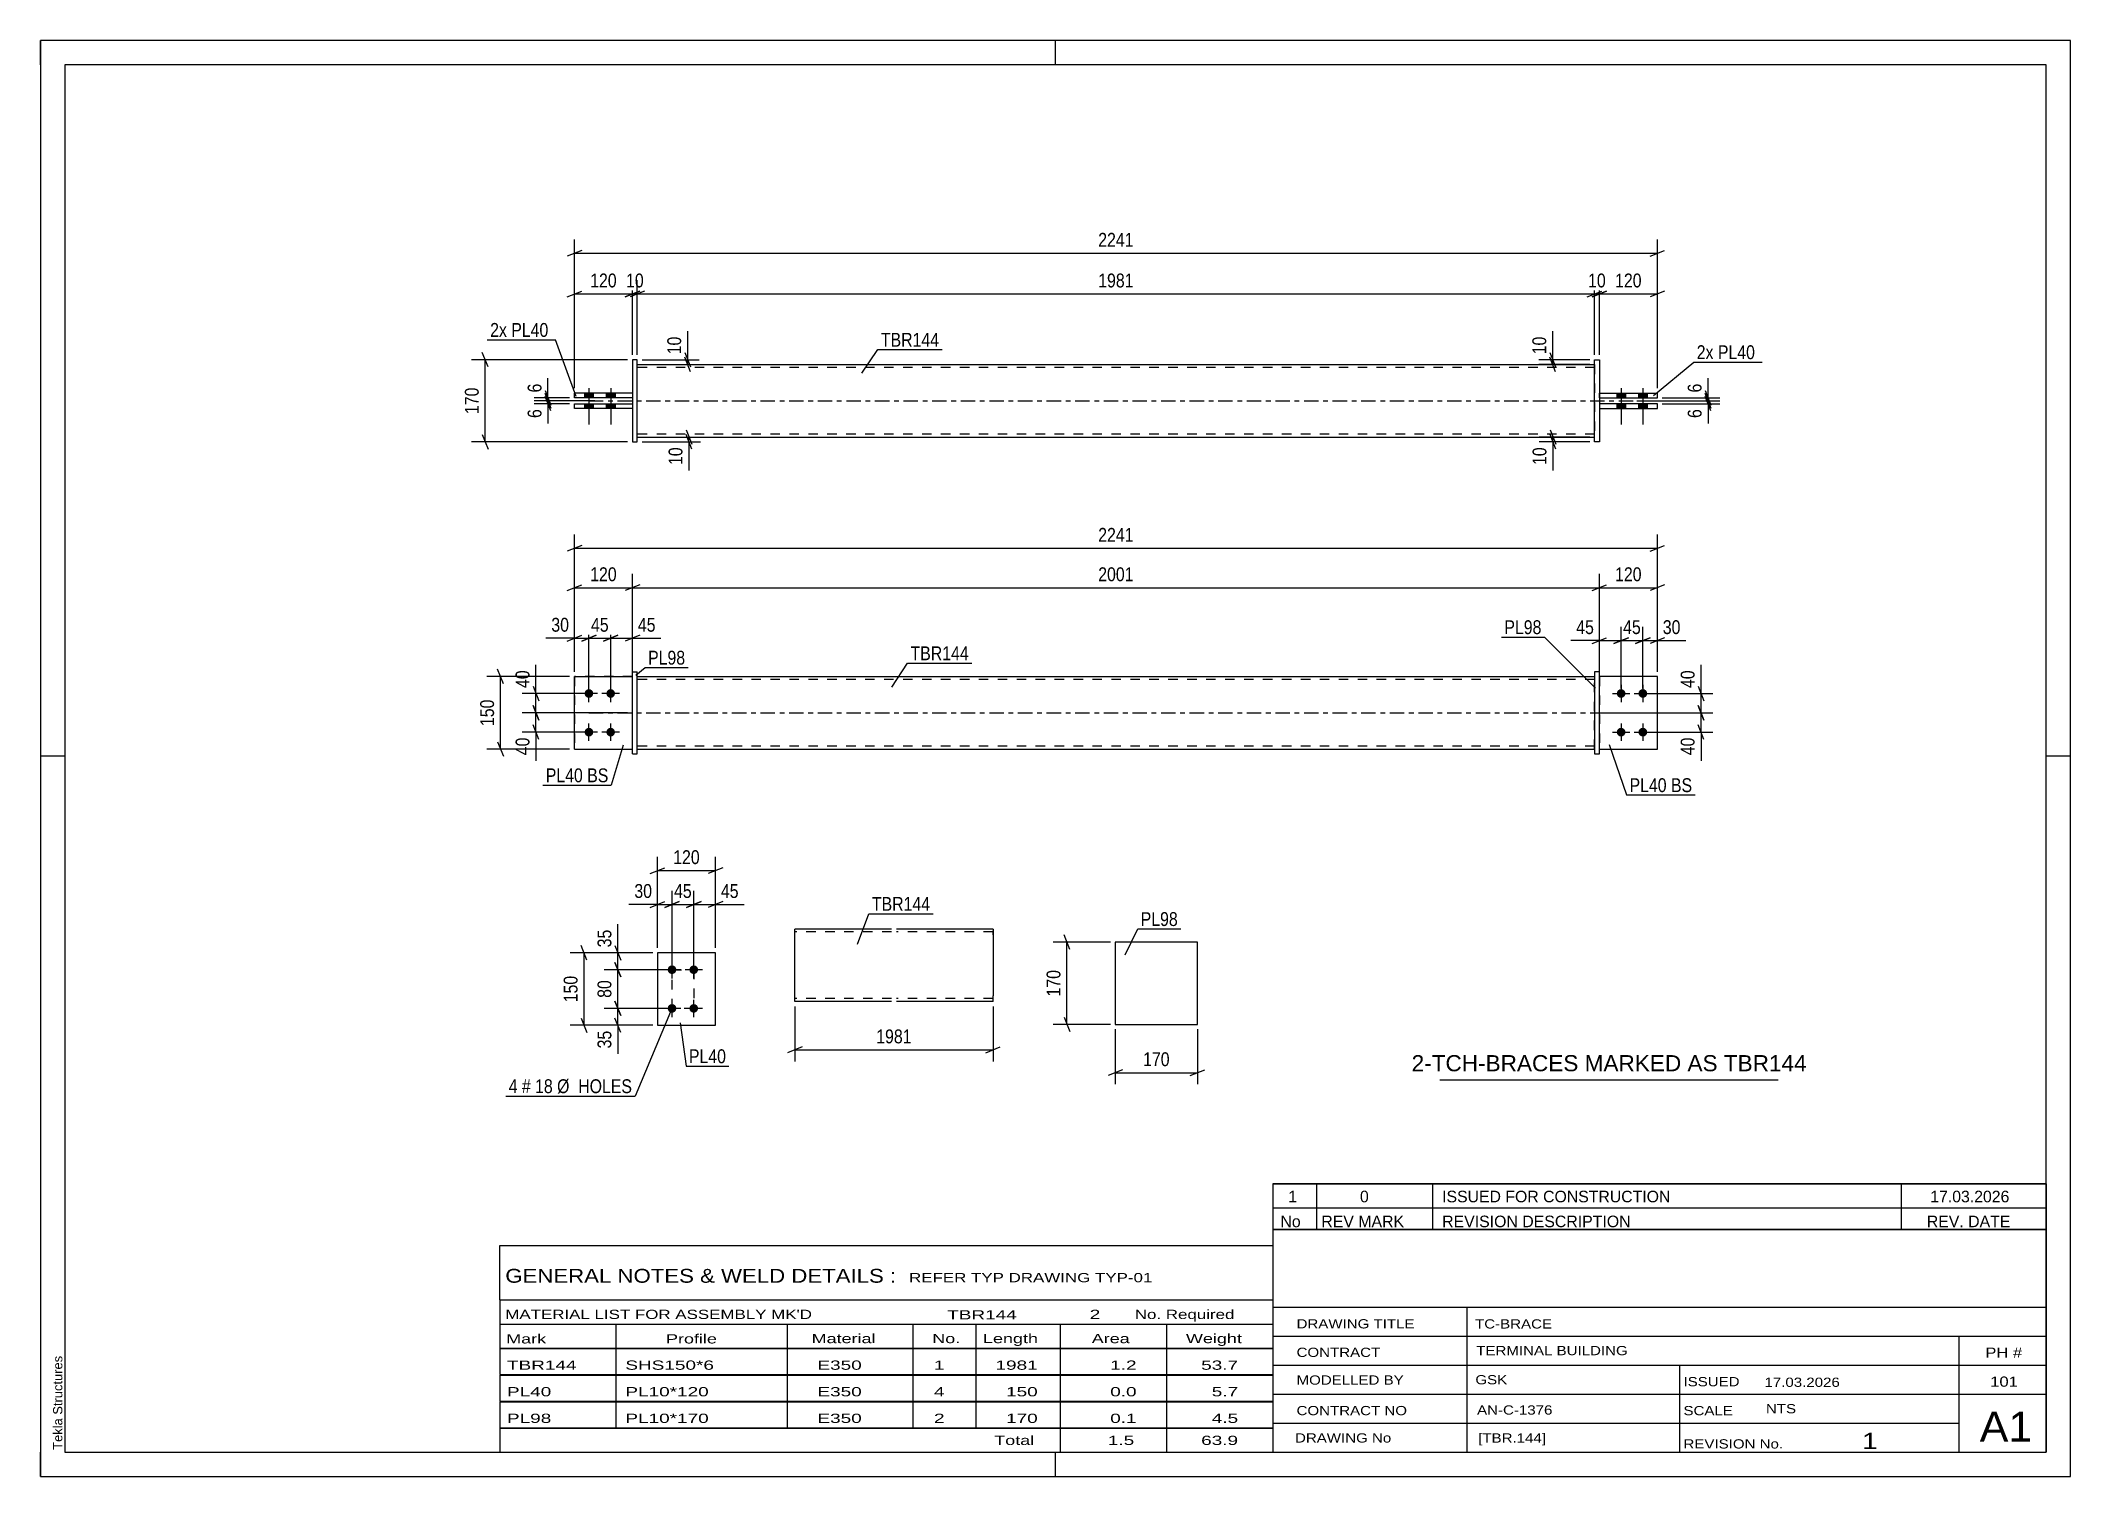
# Model space of a CAD drawing. Header units: millimetres. Extents: x 0 to 420, y 0 to 297.
import ezdxf

# ---------------------------------------------------------------- set-up
doc = ezdxf.new("R2010")
doc.units = ezdxf.units.MM
doc.linetypes.add('DXK_LINE_DOT2', pattern=[3.9198, 1.9599, -1.9599])
doc.linetypes.add('DXK_LINE_DOT3', pattern=[5.9187, 2.979, -0.9799, 0.9799, -0.9799])
doc.styles.add('Arial', font='arial.ttf', dxfattribs={"height": 0.2})
doc.styles.add('Arial Narrow', font='ARIALN.TTF', dxfattribs={"height": 0.2})

# ---------------------------------------------------------------- blocks, each defined once
blk = doc.blocks.new('Unknown-580572883-1163')
at = {"color": 5, "linetype": 'Continuous'}
for p, q in [((420, 297), (0, 297)), ((0, 297), (0, 0)), ((0, 292), (0, 297)), ((210, 292), (210, 297)), ((420, 0), (420, 297)), ((415, 292), (5, 292)), ((5, 292), (5, 5)), ((415, 5), (415, 292)), ((5, 149), (0, 149)), ((420, 149), (415, 149)), ((0, 0), (0, 5)), ((5, 5), (415, 5)), ((210, 0), (210, 5)), ((0, 0), (420, 0))]:
    blk.add_line(p, q, dxfattribs=at)
at = {"color": 174, "linetype": 'Continuous', "style": 'Arial'}
blk.add_text('Tekla Structures', height=1.9102, rotation=90, dxfattribs=at).set_placement((4.5, 5.5))
blk = doc.blocks.new('Part-580572883-1794 - 1738')
at = {"color": 2, "linetype": 'Continuous'}
for p, q in [((110.46, 150.45), (110.46, 165.45)), ((110.46, 165.45), (122.46, 165.45)), ((110.46, 150.45), (122.46, 150.45))]:
    blk.add_line(p, q, dxfattribs=at)
at = {"color": 7, "linetype": 'DXK_LINE_DOT2'}
blk.add_line((122.46, 150.45), (122.46, 165.45), dxfattribs=at)
blk = doc.blocks.new('Part-580572883-1769 - 1738')
at = {"color": 2, "linetype": 'Continuous'}
for p, q in [((334.53, 165.45), (322.53, 165.45)), ((334.53, 150.45), (334.53, 165.45)), ((322.53, 150.45), (334.53, 150.45))]:
    blk.add_line(p, q, dxfattribs=at)
at = {"color": 7, "linetype": 'DXK_LINE_DOT2'}
blk.add_line((322.53, 165.45), (322.53, 150.45), dxfattribs=at)
blk = doc.blocks.new('Part-580572883-1764 - 1738')
at = {"color": 7, "linetype": 'DXK_LINE_DOT2'}
for p, q in [((334.53, 165.45), (322.53, 165.45)), ((322.53, 165.45), (322.53, 150.45)), ((334.53, 150.45), (334.53, 165.45)), ((322.53, 150.45), (334.53, 150.45))]:
    blk.add_line(p, q, dxfattribs=at)
blk = doc.blocks.new('Part-580572883-1784 - 1738')
at = {"color": 2, "linetype": 'Continuous'}
for p, q in [((321.53, 166.45), (321.53, 149.45)), ((322.53, 166.45), (321.53, 166.45)), ((322.53, 149.45), (322.53, 166.45)), ((321.53, 149.45), (322.53, 149.45))]:
    blk.add_line(p, q, dxfattribs=at)
blk = doc.blocks.new('Part-580572883-1799 - 1738')
at = {"color": 2, "linetype": 'Continuous'}
for p, q in [((122.46, 149.45), (122.46, 166.45)), ((122.46, 166.45), (123.46, 166.45)), ((123.46, 149.45), (123.46, 166.45)), ((122.46, 149.45), (123.46, 149.45))]:
    blk.add_line(p, q, dxfattribs=at)
blk = doc.blocks.new('Part-580572883-1789 - 1738')
at = {"color": 7, "linetype": 'DXK_LINE_DOT2'}
for p, q in [((122.46, 165.45), (110.46, 165.45)), ((110.46, 165.45), (110.46, 150.45)), ((122.46, 150.45), (122.46, 165.45)), ((110.46, 150.45), (122.46, 150.45))]:
    blk.add_line(p, q, dxfattribs=at)
blk = doc.blocks.new('Part-580572883-1804 - 1738')
at = {"color": 2, "linetype": 'Continuous'}
for p, q in [((123.46, 165.45), (321.53, 165.45)), ((123.46, 150.45), (321.53, 150.45))]:
    blk.add_line(p, q, dxfattribs=at)
at = {"color": 7, "linetype": 'DXK_LINE_DOT2'}
for p, q in [((123.46, 150.45), (123.46, 165.45)), ((321.53, 164.85), (123.46, 164.85)), ((321.53, 150.45), (321.53, 165.45)), ((321.53, 151.05), (123.46, 151.05))]:
    blk.add_line(p, q, dxfattribs=at)
at = {"color": 7, "linetype": 'DXK_LINE_DOT3'}
blk.add_line((113.46, 157.95), (331.53, 157.95), dxfattribs=at)
blk = doc.blocks.new('Bolt-580572883-1805 - 1738')
at = {"linetype": 'Continuous'}
for points in [[(327.03, 162.85, -1), (327.03, 161.05, -1)], [(331.53, 162.85, -1), (331.53, 161.05, -1)], [(327.03, 154.85, -1), (327.03, 153.05, -1)], [(331.53, 154.85, -1), (331.53, 153.05, -1)]]:
    blk.add_hatch(color=1, dxfattribs=at).paths.add_polyline_path(points)
at = {"color": 1, "linetype": 'Continuous'}
for p, q in [((325.23, 161.95), (328.83, 161.95)), ((327.03, 163.75), (327.03, 160.15)), ((329.73, 161.95), (333.33, 161.95)), ((331.53, 163.75), (331.53, 160.15)), ((327.03, 155.75), (327.03, 152.15)), ((331.53, 155.75), (331.53, 152.15)), ((325.23, 153.95), (328.83, 153.95)), ((329.73, 153.95), (333.33, 153.95))]:
    blk.add_line(p, q, dxfattribs=at)
blk = doc.blocks.new('Bolt-580572883-1806 - 1738')
at = {"linetype": 'Continuous'}
for points in [[(113.46, 161.05, -1), (113.46, 162.85, -1)], [(117.96, 161.05, -1), (117.96, 162.85, -1)], [(113.46, 153.05, -1), (113.46, 154.85, -1)], [(117.96, 153.05, -1), (117.96, 154.85, -1)]]:
    blk.add_hatch(color=1, dxfattribs=at).paths.add_polyline_path(points)
at = {"color": 1, "linetype": 'Continuous'}
for p, q in [((115.26, 161.95), (111.66, 161.95)), ((113.46, 160.15), (113.46, 163.75)), ((119.76, 161.95), (116.16, 161.95)), ((117.96, 160.15), (117.96, 163.75)), ((113.46, 152.15), (113.46, 155.75)), ((117.96, 152.15), (117.96, 155.75)), ((115.26, 153.95), (111.66, 153.95)), ((119.76, 153.95), (116.16, 153.95))]:
    blk.add_line(p, q, dxfattribs=at)
blk = doc.blocks.new('Part-580572883-1418 - 1390')
at = {"color": 2, "linetype": 'Continuous'}
for p, q in [((322.53, 224.09), (334.53, 224.09)), ((322.53, 223.09), (334.53, 223.09)), ((334.53, 223.09), (334.53, 224.09))]:
    blk.add_line(p, q, dxfattribs=at)
at = {"color": 7, "linetype": 'DXK_LINE_DOT2'}
blk.add_line((322.53, 223.09), (322.53, 224.09), dxfattribs=at)
blk = doc.blocks.new('Part-580572883-1445 - 1390')
at = {"color": 2, "linetype": 'Continuous'}
for p, q in [((123.46, 229.99), (321.53, 229.99)), ((123.46, 214.99), (321.53, 214.99))]:
    blk.add_line(p, q, dxfattribs=at)
at = {"color": 7, "linetype": 'DXK_LINE_DOT2'}
for p, q in [((123.46, 214.99), (123.46, 229.99)), ((321.53, 229.39), (123.46, 229.39)), ((321.53, 229.99), (321.53, 214.99)), ((321.53, 215.59), (123.46, 215.59))]:
    blk.add_line(p, q, dxfattribs=at)
at = {"color": 7, "linetype": 'DXK_LINE_DOT3'}
blk.add_line((113.46, 222.49), (331.53, 222.49), dxfattribs=at)
blk = doc.blocks.new('Bolt-580572883-1429 - 1390')
at = {"linetype": 'Continuous'}
for points in [[(112.56, 223.09), (114.36, 223.09), (114.36, 224.09), (112.56, 224.09)], [(112.56, 223.09), (114.36, 223.09), (114.36, 224.09), (112.56, 224.09)], [(117.06, 223.09), (118.86, 223.09), (118.86, 224.09), (117.06, 224.09)], [(117.06, 223.09), (118.86, 223.09), (118.86, 224.09), (117.06, 224.09)], [(112.56, 220.89), (114.36, 220.89), (114.36, 221.89), (112.56, 221.89)], [(112.56, 220.89), (114.36, 220.89), (114.36, 221.89), (112.56, 221.89)], [(117.06, 220.89), (118.86, 220.89), (118.86, 221.89), (117.06, 221.89)], [(117.06, 220.89), (118.86, 220.89), (118.86, 221.89), (117.06, 221.89)]]:
    blk.add_hatch(color=1, dxfattribs=at).paths.add_polyline_path(points)
at = {"color": 1, "linetype": 'Continuous'}
for p, q in [((112.56, 224.09), (112.56, 223.09)), ((112.56, 224.09), (112.56, 223.09)), ((113.46, 225.09), (113.46, 217.59)), ((113.46, 225.09), (113.46, 217.59)), ((114.36, 224.09), (114.36, 223.09)), ((114.36, 224.09), (114.36, 223.09)), ((117.06, 224.09), (117.06, 223.09)), ((117.06, 224.09), (117.06, 223.09)), ((117.96, 225.09), (117.96, 217.59)), ((117.96, 225.09), (117.96, 217.59)), ((118.86, 224.09), (118.86, 223.09)), ((118.86, 224.09), (118.86, 223.09)), ((112.56, 221.89), (112.56, 220.89)), ((112.56, 221.89), (112.56, 220.89)), ((114.36, 221.89), (114.36, 220.89)), ((114.36, 221.89), (114.36, 220.89)), ((117.06, 221.89), (117.06, 220.89)), ((117.06, 221.89), (117.06, 220.89)), ((118.86, 221.89), (118.86, 220.89)), ((118.86, 221.89), (118.86, 220.89))]:
    blk.add_line(p, q, dxfattribs=at)
blk = doc.blocks.new('Part-580572883-1446 - 1390')
at = {"color": 2, "linetype": 'Continuous'}
for p, q in [((123.46, 230.99), (122.46, 230.99)), ((122.46, 230.99), (122.46, 213.99)), ((123.46, 213.99), (123.46, 230.99)), ((122.46, 213.99), (123.46, 213.99))]:
    blk.add_line(p, q, dxfattribs=at)
blk = doc.blocks.new('Bolt-580572883-1430 - 1390')
at = {"linetype": 'Continuous'}
for points in [[(327.93, 224.09), (326.13, 224.09), (326.13, 223.09), (327.93, 223.09)], [(327.93, 224.09), (326.13, 224.09), (326.13, 223.09), (327.93, 223.09)], [(332.43, 224.09), (330.63, 224.09), (330.63, 223.09), (332.43, 223.09)], [(332.43, 224.09), (330.63, 224.09), (330.63, 223.09), (332.43, 223.09)], [(327.93, 221.89), (326.13, 221.89), (326.13, 220.89), (327.93, 220.89)], [(327.93, 221.89), (326.13, 221.89), (326.13, 220.89), (327.93, 220.89)], [(332.43, 221.89), (330.63, 221.89), (330.63, 220.89), (332.43, 220.89)], [(332.43, 221.89), (330.63, 221.89), (330.63, 220.89), (332.43, 220.89)]]:
    blk.add_hatch(color=1, dxfattribs=at).paths.add_polyline_path(points)
at = {"color": 1, "linetype": 'Continuous'}
for p, q in [((326.13, 224.09), (326.13, 223.09)), ((326.13, 224.09), (326.13, 223.09)), ((327.03, 225.09), (327.03, 217.59)), ((327.03, 225.09), (327.03, 217.59)), ((327.93, 224.09), (327.93, 223.09)), ((327.93, 224.09), (327.93, 223.09)), ((330.63, 224.09), (330.63, 223.09)), ((330.63, 224.09), (330.63, 223.09)), ((331.53, 225.09), (331.53, 217.59)), ((331.53, 225.09), (331.53, 217.59)), ((332.43, 224.09), (332.43, 223.09)), ((332.43, 224.09), (332.43, 223.09)), ((326.13, 221.89), (326.13, 220.89)), ((326.13, 221.89), (326.13, 220.89)), ((327.93, 221.89), (327.93, 220.89)), ((327.93, 221.89), (327.93, 220.89)), ((330.63, 221.89), (330.63, 220.89)), ((330.63, 221.89), (330.63, 220.89)), ((332.43, 221.89), (332.43, 220.89)), ((332.43, 221.89), (332.43, 220.89))]:
    blk.add_line(p, q, dxfattribs=at)
blk = doc.blocks.new('Part-580572883-1451 - 1390')
at = {"color": 2, "linetype": 'Continuous'}
for p, q in [((110.46, 221.89), (122.46, 221.89)), ((110.46, 220.89), (110.46, 221.89)), ((122.46, 220.89), (110.46, 220.89))]:
    blk.add_line(p, q, dxfattribs=at)
at = {"color": 7, "linetype": 'DXK_LINE_DOT2'}
blk.add_line((122.46, 221.89), (122.46, 220.89), dxfattribs=at)
blk = doc.blocks.new('Part-580572883-1456 - 1390')
at = {"color": 2, "linetype": 'Continuous'}
for p, q in [((122.46, 224.09), (110.46, 224.09)), ((110.46, 223.09), (110.46, 224.09)), ((122.46, 223.09), (110.46, 223.09))]:
    blk.add_line(p, q, dxfattribs=at)
at = {"color": 7, "linetype": 'DXK_LINE_DOT2'}
blk.add_line((122.46, 224.09), (122.46, 223.09), dxfattribs=at)
blk = doc.blocks.new('Part-580572883-1457 - 1390')
at = {"color": 2, "linetype": 'Continuous'}
for p, q in [((321.53, 213.99), (321.53, 230.99)), ((321.53, 230.99), (322.53, 230.99)), ((322.53, 230.99), (322.53, 213.99)), ((322.53, 213.99), (321.53, 213.99))]:
    blk.add_line(p, q, dxfattribs=at)
blk = doc.blocks.new('Part-580572883-1462 - 1390')
at = {"color": 2, "linetype": 'Continuous'}
for p, q in [((334.53, 221.89), (322.53, 221.89)), ((322.53, 220.89), (334.53, 220.89)), ((334.53, 220.89), (334.53, 221.89))]:
    blk.add_line(p, q, dxfattribs=at)
at = {"color": 7, "linetype": 'DXK_LINE_DOT2'}
blk.add_line((322.53, 221.89), (322.53, 220.89), dxfattribs=at)
blk = doc.blocks.new('Bolt-580572883-2158 - 2123')
at = {"linetype": 'Continuous'}
for points in [[(130.65, 103.91, -1), (130.65, 105.71, -1)], [(135.15, 103.91, -1), (135.15, 105.71, -1)], [(130.65, 95.91, -1), (130.65, 97.71, -1)], [(135.15, 95.91, -1), (135.15, 97.71, -1)]]:
    blk.add_hatch(color=1, dxfattribs=at).paths.add_polyline_path(points)
at = {"color": 1, "linetype": 'Continuous'}
for p, q in [((130.65, 103.01), (130.65, 106.61)), ((135.15, 103.01), (135.15, 106.61)), ((132.45, 104.81), (128.85, 104.81)), ((136.95, 104.81), (133.35, 104.81)), ((132.45, 96.81), (128.85, 96.81)), ((130.65, 95.01), (130.65, 98.61)), ((136.95, 96.81), (133.35, 96.81)), ((135.15, 95.01), (135.15, 98.61))]:
    blk.add_line(p, q, dxfattribs=at)
blk = doc.blocks.new('Part-580572883-2163 - 2123')
at = {"color": 2, "linetype": 'Continuous'}
for p, q in [((139.65, 108.31), (127.65, 108.31)), ((127.65, 108.31), (127.65, 93.31)), ((139.65, 93.31), (139.65, 108.31)), ((127.65, 93.31), (139.65, 93.31))]:
    blk.add_line(p, q, dxfattribs=at)
blk = doc.blocks.new('Part-580572883-2294 - 2288')
at = {"color": 2, "linetype": 'Continuous'}
for p, q in [((239.37, 110.51), (222.37, 110.51)), ((222.37, 110.51), (222.37, 93.51)), ((239.37, 93.51), (239.37, 110.51)), ((222.37, 93.51), (239.37, 93.51))]:
    blk.add_line(p, q, dxfattribs=at)
blk = doc.blocks.new('Part-580572883-2321 - 2313')
at = {"color": 2, "linetype": 'Continuous'}
for p, q in [((176.07, 113.23), (156.07, 113.23)), ((156.07, 98.32), (156.07, 113.23)), ((197.07, 113.23), (177.07, 113.23)), ((197.07, 113.23), (197.07, 113.14)), ((197.07, 113.14), (197.07, 112.03)), ((197.07, 112.03), (197.07, 99.43)), ((156.07, 98.23), (156.07, 98.32)), ((176.07, 98.23), (156.07, 98.23)), ((197.07, 98.23), (177.07, 98.23)), ((197.07, 98.23), (197.07, 99.43))]:
    blk.add_line(p, q, dxfattribs=at)
at = {"color": 7, "linetype": 'DXK_LINE_DOT2'}
for p, q in [((176.07, 112.63), (156.07, 112.63)), ((197.07, 112.63), (177.07, 112.63)), ((197.07, 112.03), (197.07, 112.88)), ((156.07, 98.83), (156.07, 98.88)), ((176.07, 98.83), (156.07, 98.83)), ((197.07, 98.83), (177.07, 98.83)), ((197.07, 98.88), (197.07, 99.2)), ((197.07, 98.83), (197.07, 98.88))]:
    blk.add_line(p, q, dxfattribs=at)
blk = doc.blocks.new('Rectangle-580572883-2273 - 2123')
at = {"color": 1, "linetype": 'DXK_LINE_DOT2'}
blk.add_lwpolyline([(130.65, 104.81), (135.15, 104.81), (135.15, 96.81), (130.65, 96.81), (130.65, 104.81)], close=True, dxfattribs=at)
blk = doc.blocks.new('StraightDimension-580572883-1826 - 1738')
at = {"color": 7, "linetype": 'Continuous'}
for p, q in [((325.53, 172.29), (328.53, 173.49)), ((327.03, 162.95), (327.03, 175.74)), ((327.03, 172.89), (331.53, 172.89)), ((333.03, 173.49), (330.03, 172.29)), ((331.53, 162.95), (331.53, 175.74))]:
    blk.add_line(p, q, dxfattribs=at)
at = {"color": 0}
blk.add_wipeout([(331.71, 173.64), (331.71, 177.84), (326.85, 177.84), (326.85, 173.64)], dxfattribs=at)
at = {"color": 3, "style": 'Arial Narrow'}
blk.add_text('45', height=2.863, dxfattribs=at).set_placement((327.45, 174.24))
blk = doc.blocks.new('StraightDimension-580572883-1914 - 1738')
at = {"color": 7, "linetype": 'Continuous'}
for p, q in [((122.46, 158.95), (122.46, 186.68)), ((322.53, 166.45), (322.53, 186.68)), ((123.96, 184.43), (120.96, 183.23)), ((122.46, 183.83), (322.53, 183.83)), ((321.03, 183.23), (324.03, 184.43))]:
    blk.add_line(p, q, dxfattribs=at)
at = {"color": 0}
blk.add_wipeout([(226.75, 184.58), (226.75, 188.78), (218.24, 188.78), (218.24, 184.58)], dxfattribs=at)
at = {"color": 3, "style": 'Arial Narrow'}
blk.add_text('2001', height=2.863, dxfattribs=at).set_placement((218.84, 185.18))
blk = doc.blocks.new('StraightDimension-580572883-1991 - 1738')
at = {"color": 7, "linetype": 'Continuous'}
for p, q in [((121.46, 157.95), (99.65, 157.95)), ((101.9, 159.45), (103.1, 156.45)), ((103.1, 152.45), (101.9, 155.45)), ((102.5, 153.95), (102.5, 157.95)), ((112.46, 153.95), (99.65, 153.95))]:
    blk.add_line(p, q, dxfattribs=at)
at = {"color": 0}
blk.add_wipeout([(101.75, 153.43), (97.55, 153.43), (97.55, 148.57), (101.75, 148.57)], dxfattribs=at)
at = {"color": 7, "linetype": 'Continuous'}
blk.add_line((102.5, 153.95), (102.5, 148.05), dxfattribs=at)
blk.add_line((102.5, 153.95), (102.5, 148.05), dxfattribs=at)
at = {"color": 3, "style": 'Arial Narrow'}
blk.add_text('40', height=2.863, rotation=90.0002, dxfattribs=at).set_placement((101.15, 149.17))
blk = doc.blocks.new('StraightDimension-580572883-1974 - 1738')
at = {"color": 7, "linetype": 'Continuous'}
for p, q in [((116.46, 172.78), (119.46, 173.98)), ((117.96, 162.95), (117.96, 176.23)), ((117.96, 173.38), (122.46, 173.38)), ((123.96, 173.98), (120.96, 172.78)), ((122.46, 166.45), (122.46, 176.23))]:
    blk.add_line(p, q, dxfattribs=at)
at = {"color": 0}
blk.add_wipeout([(127.85, 174.13), (127.85, 178.33), (122.99, 178.33), (122.99, 174.13)], dxfattribs=at)
at = {"color": 7, "linetype": 'Continuous'}
blk.add_line((122.46, 173.38), (128.37, 173.38), dxfattribs=at)
blk.add_line((122.46, 173.38), (128.37, 173.38), dxfattribs=at)
at = {"color": 3, "style": 'Arial Narrow'}
blk.add_text('45', height=2.863, dxfattribs=at).set_placement((123.59, 174.73))
blk = doc.blocks.new('StraightDimension-580572883-2000 - 1738')
at = {"color": 7, "linetype": 'Continuous'}
for p, q in [((112.46, 161.95), (99.65, 161.95)), ((101.9, 163.45), (103.1, 160.45)), ((102.5, 157.95), (102.5, 161.95)), ((121.46, 157.95), (99.65, 157.95)), ((103.1, 156.45), (101.9, 159.45))]:
    blk.add_line(p, q, dxfattribs=at)
at = {"color": 0}
blk.add_wipeout([(101.75, 167.34), (97.55, 167.34), (97.55, 162.48), (101.75, 162.48)], dxfattribs=at)
at = {"color": 7, "linetype": 'Continuous'}
blk.add_line((102.5, 161.95), (102.5, 167.86), dxfattribs=at)
blk.add_line((102.5, 161.95), (102.5, 167.86), dxfattribs=at)
at = {"color": 3, "style": 'Arial Narrow'}
blk.add_text('40', height=2.863, rotation=90.0002, dxfattribs=at).set_placement((101.15, 163.08))
blk = doc.blocks.new('StraightDimension-580572883-1810 - 1738')
at = {"color": 7, "linetype": 'Continuous'}
for p, q in [((330.03, 172.29), (333.03, 173.49)), ((331.53, 162.95), (331.53, 175.74)), ((331.53, 172.89), (334.53, 172.89)), ((336.03, 173.49), (333.03, 172.29)), ((334.53, 166.45), (334.53, 175.74))]:
    blk.add_line(p, q, dxfattribs=at)
at = {"color": 0}
blk.add_wipeout([(339.91, 173.64), (339.91, 177.84), (335.06, 177.84), (335.06, 173.64)], dxfattribs=at)
at = {"color": 7, "linetype": 'Continuous'}
blk.add_line((334.53, 172.89), (340.44, 172.89), dxfattribs=at)
blk.add_line((334.53, 172.89), (340.44, 172.89), dxfattribs=at)
at = {"color": 3, "style": 'Arial Narrow'}
blk.add_text('30', height=2.863, dxfattribs=at).set_placement((335.66, 174.24))
blk = doc.blocks.new('StraightDimension-580572883-1839 - 1738')
at = {"color": 7, "linetype": 'Continuous'}
for p, q in [((321.03, 172.29), (324.03, 173.49)), ((322.53, 166.45), (322.53, 175.74)), ((322.53, 172.89), (327.03, 172.89)), ((328.53, 173.49), (325.53, 172.29)), ((327.03, 162.95), (327.03, 175.74))]:
    blk.add_line(p, q, dxfattribs=at)
at = {"color": 0}
blk.add_wipeout([(322.01, 173.64), (322.01, 177.84), (317.15, 177.84), (317.15, 173.64)], dxfattribs=at)
at = {"color": 7, "linetype": 'Continuous'}
blk.add_line((322.53, 172.89), (316.62, 172.89), dxfattribs=at)
blk.add_line((322.53, 172.89), (316.62, 172.89), dxfattribs=at)
at = {"color": 3, "style": 'Arial Narrow'}
blk.add_text('45', height=2.863, dxfattribs=at).set_placement((317.75, 174.24))
blk = doc.blocks.new('StraightDimension-580572883-1856 - 1738')
at = {"color": 7, "linetype": 'Continuous'}
for p, q in [((110.46, 166.45), (110.46, 194.83)), ((334.53, 166.45), (334.53, 194.83)), ((111.96, 192.58), (108.96, 191.38)), ((110.46, 191.98), (334.53, 191.98)), ((333.03, 191.38), (336.03, 192.58))]:
    blk.add_line(p, q, dxfattribs=at)
at = {"color": 0}
blk.add_wipeout([(226.75, 192.73), (226.75, 196.93), (218.24, 196.93), (218.24, 192.73)], dxfattribs=at)
at = {"color": 3, "style": 'Arial Narrow'}
blk.add_text('2241', height=2.863, dxfattribs=at).set_placement((218.84, 193.33))
blk = doc.blocks.new('StraightDimension-580572883-1876 - 1738')
at = {"color": 7, "linetype": 'Continuous'}
for p, q in [((332.53, 161.95), (345.98, 161.95)), ((342.98, 163.45), (344.18, 160.45)), ((343.58, 157.95), (343.58, 161.95)), ((323.53, 157.95), (345.98, 157.95)), ((344.18, 156.45), (342.98, 159.45))]:
    blk.add_line(p, q, dxfattribs=at)
at = {"color": 0}
blk.add_wipeout([(342.83, 167.34), (338.63, 167.34), (338.63, 162.48), (342.83, 162.48)], dxfattribs=at)
at = {"color": 7, "linetype": 'Continuous'}
blk.add_line((343.58, 161.95), (343.58, 167.86), dxfattribs=at)
blk.add_line((343.58, 161.95), (343.58, 167.86), dxfattribs=at)
at = {"color": 3, "style": 'Arial Narrow'}
blk.add_text('40', height=2.863, rotation=90.0002, dxfattribs=at).set_placement((342.23, 163.08))
blk = doc.blocks.new('StraightDimension-580572883-1885 - 1738')
at = {"color": 7, "linetype": 'Continuous'}
for p, q in [((323.53, 157.95), (345.98, 157.95)), ((342.98, 159.45), (344.18, 156.45)), ((344.18, 152.45), (342.98, 155.45)), ((343.58, 153.95), (343.58, 157.95)), ((332.53, 153.95), (345.98, 153.95))]:
    blk.add_line(p, q, dxfattribs=at)
at = {"color": 0}
blk.add_wipeout([(342.83, 153.43), (338.63, 153.43), (338.63, 148.57), (342.83, 148.57)], dxfattribs=at)
at = {"color": 7, "linetype": 'Continuous'}
blk.add_line((343.58, 153.95), (343.58, 148.05), dxfattribs=at)
blk.add_line((343.58, 153.95), (343.58, 148.05), dxfattribs=at)
at = {"color": 3, "style": 'Arial Narrow'}
blk.add_text('40', height=2.863, rotation=90.0002, dxfattribs=at).set_placement((342.23, 149.17))
blk = doc.blocks.new('StraightDimension-580572883-1895 - 1738')
at = {"color": 7, "linetype": 'Continuous'}
for p, q in [((322.53, 166.45), (322.53, 186.68)), ((334.53, 166.45), (334.53, 186.68)), ((321.03, 183.23), (324.03, 184.43)), ((322.53, 183.83), (334.53, 183.83)), ((336.03, 184.43), (333.03, 183.23))]:
    blk.add_line(p, q, dxfattribs=at)
at = {"color": 0}
blk.add_wipeout([(331.87, 184.58), (331.87, 188.78), (325.19, 188.78), (325.19, 184.58)], dxfattribs=at)
at = {"color": 3, "style": 'Arial Narrow'}
blk.add_text('120', height=2.863, dxfattribs=at).set_placement((325.79, 185.18))
blk = doc.blocks.new('StraightDimension-580572883-1929 - 1738')
at = {"color": 7, "linetype": 'Continuous'}
for p, q in [((110.46, 166.45), (110.46, 186.68)), ((122.46, 158.95), (122.46, 186.68)), ((108.96, 183.23), (111.96, 184.43)), ((110.46, 183.83), (122.46, 183.83)), ((123.96, 184.43), (120.96, 183.23))]:
    blk.add_line(p, q, dxfattribs=at)
at = {"color": 0}
blk.add_wipeout([(119.81, 184.58), (119.81, 188.78), (113.12, 188.78), (113.12, 184.58)], dxfattribs=at)
at = {"color": 3, "style": 'Arial Narrow'}
blk.add_text('120', height=2.863, dxfattribs=at).set_placement((113.72, 185.18))
blk = doc.blocks.new('StraightDimension-580572883-1945 - 1738')
at = {"color": 7, "linetype": 'Continuous'}
for p, q in [((108.96, 172.78), (111.96, 173.98)), ((110.46, 166.45), (110.46, 176.23)), ((110.46, 173.38), (113.46, 173.38)), ((114.96, 173.98), (111.96, 172.78)), ((113.46, 162.95), (113.46, 176.23))]:
    blk.add_line(p, q, dxfattribs=at)
at = {"color": 0}
blk.add_wipeout([(109.94, 174.13), (109.94, 178.33), (105.08, 178.33), (105.08, 174.13)], dxfattribs=at)
at = {"color": 7, "linetype": 'Continuous'}
blk.add_line((110.46, 173.38), (104.56, 173.38), dxfattribs=at)
blk.add_line((110.46, 173.38), (104.56, 173.38), dxfattribs=at)
at = {"color": 3, "style": 'Arial Narrow'}
blk.add_text('30', height=2.863, dxfattribs=at).set_placement((105.68, 174.73))
blk = doc.blocks.new('StraightDimension-580572883-1961 - 1738')
at = {"color": 7, "linetype": 'Continuous'}
for p, q in [((111.96, 172.78), (114.96, 173.98)), ((113.46, 162.95), (113.46, 176.23)), ((113.46, 173.38), (117.96, 173.38)), ((119.46, 173.98), (116.46, 172.78)), ((117.96, 162.95), (117.96, 176.23))]:
    blk.add_line(p, q, dxfattribs=at)
at = {"color": 0}
blk.add_wipeout([(118.14, 174.13), (118.14, 178.33), (113.29, 178.33), (113.29, 174.13)], dxfattribs=at)
at = {"color": 3, "style": 'Arial Narrow'}
blk.add_text('45', height=2.863, dxfattribs=at).set_placement((113.89, 174.73))
blk = doc.blocks.new('StraightDimension-580572883-2010 - 1738')
at = {"color": 7, "linetype": 'Continuous'}
for p, q in [((109.46, 165.45), (92.32, 165.45)), ((95.77, 163.95), (94.57, 166.95)), ((95.17, 150.45), (95.17, 165.45)), ((94.57, 151.95), (95.77, 148.95)), ((109.46, 150.45), (92.32, 150.45))]:
    blk.add_line(p, q, dxfattribs=at)
at = {"color": 0}
blk.add_wipeout([(94.42, 161.3), (90.22, 161.3), (90.22, 154.61), (94.42, 154.61)], dxfattribs=at)
at = {"color": 3, "style": 'Arial Narrow'}
blk.add_text('150', height=2.863, rotation=90.0002, dxfattribs=at).set_placement((93.82, 155.21))
blk = doc.blocks.new('StraightDimension-580572883-1691 - 1390')
at = {"color": 7, "linetype": 'Continuous'}
for p, q in [((104.39, 223.99), (105.59, 220.99)), ((105.59, 220.39), (104.39, 223.39)), ((114.71, 222.49), (102.14, 222.49)), ((109.46, 221.89), (102.14, 221.89)), ((104.99, 221.89), (104.99, 222.49))]:
    blk.add_line(p, q, dxfattribs=at)
at = {"color": 0}
blk.add_wipeout([(104.24, 221.36), (100.04, 221.36), (100.04, 218.33), (104.24, 218.33)], dxfattribs=at)
at = {"color": 7, "linetype": 'Continuous'}
blk.add_line((104.99, 221.89), (104.99, 217.81), dxfattribs=at)
blk.add_line((104.99, 221.89), (104.99, 217.81), dxfattribs=at)
at = {"color": 3, "style": 'Arial Narrow'}
blk.add_text('6', height=2.86, rotation=90.0002, dxfattribs=at).set_placement((103.64, 218.93))
blk = doc.blocks.new('StraightDimension-580572883-1552 - 1390')
at = {"color": 7, "linetype": 'Continuous'}
for p, q in [((312.28, 232.49), (313.48, 229.49)), ((313.48, 228.49), (312.28, 231.49)), ((320.53, 230.99), (310.03, 230.99)), ((320.53, 229.99), (310.03, 229.99)), ((312.88, 229.99), (312.88, 230.99))]:
    blk.add_line(p, q, dxfattribs=at)
at = {"color": 0}
blk.add_wipeout([(312.13, 236.37), (307.93, 236.37), (307.93, 231.51), (312.13, 231.51)], dxfattribs=at)
at = {"color": 7, "linetype": 'Continuous'}
blk.add_line((312.88, 230.99), (312.88, 236.89), dxfattribs=at)
blk.add_line((312.88, 230.99), (312.88, 236.89), dxfattribs=at)
at = {"color": 3, "style": 'Arial Narrow'}
blk.add_text('10', height=2.863, rotation=90.0002, dxfattribs=at).set_placement((311.53, 232.11))
blk = doc.blocks.new('StraightDimension-580572883-1538 - 1390')
at = {"color": 7, "linetype": 'Continuous'}
for p, q in [((320.53, 214.99), (310.08, 214.99)), ((312.33, 216.49), (313.53, 213.49)), ((313.53, 212.49), (312.33, 215.49)), ((312.93, 213.99), (312.93, 214.99)), ((320.53, 213.99), (310.08, 213.99))]:
    blk.add_line(p, q, dxfattribs=at)
at = {"color": 0}
blk.add_wipeout([(312.18, 213.46), (307.98, 213.46), (307.98, 208.61), (312.18, 208.61)], dxfattribs=at)
at = {"color": 7, "linetype": 'Continuous'}
blk.add_line((312.93, 213.99), (312.93, 208.08), dxfattribs=at)
blk.add_line((312.93, 213.99), (312.93, 208.08), dxfattribs=at)
at = {"color": 3, "style": 'Arial Narrow'}
blk.add_text('10', height=2.863, rotation=90.0002, dxfattribs=at).set_placement((311.58, 209.21))
blk = doc.blocks.new('StraightDimension-580572883-1567 - 1390')
at = {"color": 7, "linetype": 'Continuous'}
for p, q in [((111.96, 253.61), (108.96, 252.41)), ((110.46, 225.09), (110.46, 255.86)), ((110.46, 253.01), (334.53, 253.01)), ((333.03, 252.41), (336.03, 253.61)), ((334.53, 225.09), (334.53, 255.86))]:
    blk.add_line(p, q, dxfattribs=at)
at = {"color": 0}
blk.add_wipeout([(226.75, 253.76), (226.75, 257.96), (218.24, 257.96), (218.24, 253.76)], dxfattribs=at)
at = {"color": 3, "style": 'Arial Narrow'}
blk.add_text('2241', height=2.863, dxfattribs=at).set_placement((218.84, 254.36))
blk = doc.blocks.new('StraightDimension-580572883-1578 - 1390')
at = {"color": 7, "linetype": 'Continuous'}
for p, q in [((321.03, 244), (324.03, 245.2)), ((322.53, 231.99), (322.53, 247.45)), ((322.53, 244.6), (334.53, 244.6)), ((336.03, 245.2), (333.03, 244)), ((334.53, 225.09), (334.53, 247.45))]:
    blk.add_line(p, q, dxfattribs=at)
at = {"color": 0}
blk.add_wipeout([(331.87, 245.35), (331.87, 249.55), (325.19, 249.55), (325.19, 245.35)], dxfattribs=at)
at = {"color": 3, "style": 'Arial Narrow'}
blk.add_text('120', height=2.863, dxfattribs=at).set_placement((325.79, 245.95))
blk = doc.blocks.new('StraightDimension-580572883-1588 - 1390')
at = {"color": 7, "linetype": 'Continuous'}
for p, q in [((108.96, 244), (111.96, 245.2)), ((110.46, 225.09), (110.46, 247.45)), ((110.46, 244.6), (122.46, 244.6)), ((123.96, 245.2), (120.96, 244)), ((122.46, 231.99), (122.46, 247.45))]:
    blk.add_line(p, q, dxfattribs=at)
at = {"color": 0}
blk.add_wipeout([(119.81, 245.35), (119.81, 249.55), (113.12, 249.55), (113.12, 245.35)], dxfattribs=at)
at = {"color": 3, "style": 'Arial Narrow'}
blk.add_text('120', height=2.863, dxfattribs=at).set_placement((113.72, 245.95))
blk = doc.blocks.new('StraightDimension-580572883-1598 - 1390')
at = {"color": 7, "linetype": 'Continuous'}
for p, q in [((120.96, 244), (123.96, 245.2)), ((124.96, 245.2), (121.96, 244)), ((122.46, 231.99), (122.46, 247.45)), ((122.46, 244.6), (123.46, 244.6)), ((123.46, 231.99), (123.46, 247.45))]:
    blk.add_line(p, q, dxfattribs=at)
at = {"color": 0}
blk.add_wipeout([(125.39, 245.35), (125.39, 249.55), (120.54, 249.55), (120.54, 245.35)], dxfattribs=at)
at = {"color": 3, "style": 'Arial Narrow'}
blk.add_text('10', height=2.863, dxfattribs=at).set_placement((121.14, 245.95))
blk = doc.blocks.new('StraightDimension-580572883-1608 - 1390')
at = {"color": 7, "linetype": 'Continuous'}
for p, q in [((124.96, 245.2), (121.96, 244)), ((123.46, 231.99), (123.46, 247.45)), ((123.46, 244.6), (321.53, 244.6)), ((320.03, 244), (323.03, 245.2)), ((321.53, 231.99), (321.53, 247.45))]:
    blk.add_line(p, q, dxfattribs=at)
at = {"color": 0}
blk.add_wipeout([(226.75, 245.35), (226.75, 249.55), (218.24, 249.55), (218.24, 245.35)], dxfattribs=at)
at = {"color": 3, "style": 'Arial Narrow'}
blk.add_text('1981', height=2.863, dxfattribs=at).set_placement((218.84, 245.95))
blk = doc.blocks.new('StraightDimension-580572883-1618 - 1390')
at = {"color": 7, "linetype": 'Continuous'}
for p, q in [((320.03, 244), (323.03, 245.2)), ((324.03, 245.2), (321.03, 244)), ((321.53, 231.99), (321.53, 247.45)), ((321.53, 244.6), (322.53, 244.6)), ((322.53, 231.99), (322.53, 247.45))]:
    blk.add_line(p, q, dxfattribs=at)
at = {"color": 0}
blk.add_wipeout([(324.46, 245.35), (324.46, 249.55), (319.6, 249.55), (319.6, 245.35)], dxfattribs=at)
at = {"color": 3, "style": 'Arial Narrow'}
blk.add_text('10', height=2.863, dxfattribs=at).set_placement((320.2, 245.95))
blk = doc.blocks.new('StraightDimension-580572883-1629 - 1390')
at = {"color": 7, "linetype": 'Continuous'}
for p, q in [((124.46, 214.99), (136.56, 214.99)), ((133.56, 216.49), (134.76, 213.49)), ((134.76, 212.49), (133.56, 215.49)), ((134.16, 213.99), (134.16, 214.99)), ((124.46, 213.99), (136.56, 213.99))]:
    blk.add_line(p, q, dxfattribs=at)
at = {"color": 0}
blk.add_wipeout([(133.41, 213.46), (129.21, 213.46), (129.21, 208.61), (133.41, 208.61)], dxfattribs=at)
at = {"color": 7, "linetype": 'Continuous'}
blk.add_line((134.16, 213.99), (134.16, 208.08), dxfattribs=at)
blk.add_line((134.16, 213.99), (134.16, 208.08), dxfattribs=at)
at = {"color": 3, "style": 'Arial Narrow'}
blk.add_text('10', height=2.863, rotation=90.0002, dxfattribs=at).set_placement((132.81, 209.21))
blk = doc.blocks.new('StraightDimension-580572883-1639 - 1390')
at = {"color": 7, "linetype": 'Continuous'}
for p, q in [((133.29, 232.49), (134.49, 229.49)), ((134.49, 228.49), (133.29, 231.49)), ((124.46, 230.99), (136.29, 230.99)), ((124.46, 229.99), (136.29, 229.99)), ((133.89, 229.99), (133.89, 230.99))]:
    blk.add_line(p, q, dxfattribs=at)
at = {"color": 0}
blk.add_wipeout([(133.14, 236.37), (128.94, 236.37), (128.94, 231.51), (133.14, 231.51)], dxfattribs=at)
at = {"color": 7, "linetype": 'Continuous'}
blk.add_line((133.89, 230.99), (133.89, 236.89), dxfattribs=at)
blk.add_line((133.89, 230.99), (133.89, 236.89), dxfattribs=at)
at = {"color": 3, "style": 'Arial Narrow'}
blk.add_text('10', height=2.863, rotation=90.0002, dxfattribs=at).set_placement((132.54, 232.11))
blk = doc.blocks.new('StraightDimension-580572883-1650 - 1390')
at = {"color": 7, "linetype": 'Continuous'}
for p, q in [((344.43, 223.99), (345.63, 220.99)), ((345.63, 220.39), (344.43, 223.39)), ((330.28, 222.49), (347.43, 222.49)), ((335.53, 221.89), (347.43, 221.89)), ((345.03, 221.89), (345.03, 222.49))]:
    blk.add_line(p, q, dxfattribs=at)
at = {"color": 0}
blk.add_wipeout([(344.28, 221.36), (340.08, 221.36), (340.08, 218.33), (344.28, 218.33)], dxfattribs=at)
at = {"color": 7, "linetype": 'Continuous'}
blk.add_line((345.03, 221.89), (345.03, 217.81), dxfattribs=at)
blk.add_line((345.03, 221.89), (345.03, 217.81), dxfattribs=at)
at = {"color": 3, "style": 'Arial Narrow'}
blk.add_text('6', height=2.86, rotation=90.0002, dxfattribs=at).set_placement((343.68, 218.93))
blk = doc.blocks.new('StraightDimension-580572883-1661 - 1390')
at = {"color": 7, "linetype": 'Continuous'}
for p, q in [((335.53, 223.09), (347.43, 223.09)), ((344.43, 224.59), (345.63, 221.59)), ((345.63, 220.99), (344.43, 223.99)), ((345.03, 222.49), (345.03, 223.09)), ((330.28, 222.49), (347.43, 222.49))]:
    blk.add_line(p, q, dxfattribs=at)
at = {"color": 0}
blk.add_wipeout([(344.28, 226.64), (340.08, 226.64), (340.08, 223.61), (344.28, 223.61)], dxfattribs=at)
at = {"color": 7, "linetype": 'Continuous'}
blk.add_line((345.03, 223.09), (345.03, 227.17), dxfattribs=at)
blk.add_line((345.03, 223.09), (345.03, 227.17), dxfattribs=at)
at = {"color": 3, "style": 'Arial Narrow'}
blk.add_text('6', height=2.86, rotation=90.0002, dxfattribs=at).set_placement((343.68, 224.21))
blk = doc.blocks.new('StraightDimension-580572883-1670 - 1390')
at = {"color": 7, "linetype": 'Continuous'}
for p, q in [((92.6, 229.49), (91.4, 232.49)), ((121.46, 230.99), (89.15, 230.99)), ((92, 213.99), (92, 230.99)), ((91.4, 215.49), (92.6, 212.49)), ((121.46, 213.99), (89.15, 213.99))]:
    blk.add_line(p, q, dxfattribs=at)
at = {"color": 0}
blk.add_wipeout([(91.25, 225.83), (87.05, 225.83), (87.05, 219.15), (91.25, 219.15)], dxfattribs=at)
at = {"color": 3, "style": 'Arial Narrow'}
blk.add_text('170', height=2.863, rotation=90.0002, dxfattribs=at).set_placement((90.65, 219.75))
blk = doc.blocks.new('StraightDimension-580572883-1681 - 1390')
at = {"color": 7, "linetype": 'Continuous'}
for p, q in [((109.46, 223.09), (102.14, 223.09)), ((104.39, 224.59), (105.59, 221.59)), ((105.59, 220.99), (104.39, 223.99)), ((104.99, 222.49), (104.99, 223.09)), ((114.71, 222.49), (102.14, 222.49))]:
    blk.add_line(p, q, dxfattribs=at)
at = {"color": 0}
blk.add_wipeout([(104.24, 226.64), (100.04, 226.64), (100.04, 223.61), (104.24, 223.61)], dxfattribs=at)
at = {"color": 7, "linetype": 'Continuous'}
blk.add_line((104.99, 223.09), (104.99, 227.17), dxfattribs=at)
blk.add_line((104.99, 223.09), (104.99, 227.17), dxfattribs=at)
at = {"color": 3, "style": 'Arial Narrow'}
blk.add_text('6', height=2.86, rotation=90.0002, dxfattribs=at).set_placement((103.64, 224.21))
blk = doc.blocks.new('StraightDimension-580572883-2166 - 2123')
at = {"color": 7, "linetype": 'Continuous'}
for p, q in [((127.65, 109.31), (127.65, 128.16)), ((139.65, 109.31), (139.65, 128.16)), ((126.15, 124.71), (129.15, 125.91)), ((127.65, 125.31), (139.65, 125.31)), ((141.15, 125.91), (138.15, 124.71))]:
    blk.add_line(p, q, dxfattribs=at)
at = {"color": 0}
blk.add_wipeout([(136.99, 126.06), (136.99, 130.26), (130.3, 130.26), (130.3, 126.06)], dxfattribs=at)
at = {"color": 3, "style": 'Arial Narrow'}
blk.add_text('120', height=2.863, dxfattribs=at).set_placement((130.9, 126.66))
blk = doc.blocks.new('StraightDimension-580572883-2183 - 2123')
at = {"color": 7, "linetype": 'Continuous'}
for p, q in [((129.15, 117.71), (132.15, 118.91)), ((130.65, 105.81), (130.65, 121.16)), ((130.65, 118.31), (135.15, 118.31)), ((136.65, 118.91), (133.65, 117.71)), ((135.15, 105.81), (135.15, 121.16))]:
    blk.add_line(p, q, dxfattribs=at)
at = {"color": 0}
blk.add_wipeout([(135.32, 119.06), (135.32, 123.26), (130.47, 123.26), (130.47, 119.06)], dxfattribs=at)
at = {"color": 3, "style": 'Arial Narrow'}
blk.add_text('45', height=2.863, dxfattribs=at).set_placement((131.07, 119.66))
blk = doc.blocks.new('StraightDimension-580572883-2193 - 2123')
at = {"color": 7, "linetype": 'Continuous'}
for p, q in [((126.15, 117.71), (129.15, 118.91)), ((127.65, 109.31), (127.65, 121.16)), ((127.65, 118.31), (130.65, 118.31)), ((132.15, 118.91), (129.15, 117.71)), ((130.65, 105.81), (130.65, 121.16))]:
    blk.add_line(p, q, dxfattribs=at)
at = {"color": 0}
blk.add_wipeout([(127.12, 119.06), (127.12, 123.26), (122.26, 123.26), (122.26, 119.06)], dxfattribs=at)
at = {"color": 7, "linetype": 'Continuous'}
blk.add_line((127.65, 118.31), (121.74, 118.31), dxfattribs=at)
blk.add_line((127.65, 118.31), (121.74, 118.31), dxfattribs=at)
at = {"color": 3, "style": 'Arial Narrow'}
blk.add_text('30', height=2.863, dxfattribs=at).set_placement((122.86, 119.66))
blk = doc.blocks.new('StraightDimension-580572883-2206 - 2123')
at = {"color": 7, "linetype": 'Continuous'}
for p, q in [((133.65, 117.71), (136.65, 118.91)), ((135.15, 105.81), (135.15, 121.16)), ((135.15, 118.31), (139.65, 118.31)), ((141.15, 118.91), (138.15, 117.71)), ((139.65, 109.31), (139.65, 121.16))]:
    blk.add_line(p, q, dxfattribs=at)
at = {"color": 0}
blk.add_wipeout([(145.03, 119.06), (145.03, 123.26), (140.17, 123.26), (140.17, 119.06)], dxfattribs=at)
at = {"color": 7, "linetype": 'Continuous'}
blk.add_line((139.65, 118.31), (145.55, 118.31), dxfattribs=at)
blk.add_line((139.65, 118.31), (145.55, 118.31), dxfattribs=at)
at = {"color": 3, "style": 'Arial Narrow'}
blk.add_text('45', height=2.863, dxfattribs=at).set_placement((140.77, 119.66))
blk = doc.blocks.new('StraightDimension-580572883-2220 - 2123')
at = {"color": 7, "linetype": 'Continuous'}
for p, q in [((113.05, 106.81), (111.85, 109.81)), ((126.65, 108.31), (109.6, 108.31)), ((112.45, 93.31), (112.45, 108.31)), ((126.65, 93.31), (109.6, 93.31)), ((111.85, 94.81), (113.05, 91.81))]:
    blk.add_line(p, q, dxfattribs=at)
at = {"color": 0}
blk.add_wipeout([(111.7, 104.16), (107.5, 104.16), (107.5, 97.47), (111.7, 97.47)], dxfattribs=at)
at = {"color": 3, "style": 'Arial Narrow'}
blk.add_text('150', height=2.863, rotation=90.0002, dxfattribs=at).set_placement((111.1, 98.07))
blk = doc.blocks.new('StraightDimension-580572883-2237 - 2123')
at = {"color": 7, "linetype": 'Continuous'}
for p, q in [((129.65, 96.81), (116.6, 96.81)), ((118.85, 98.31), (120.05, 95.31)), ((119.45, 93.31), (119.45, 96.81)), ((126.65, 93.31), (116.6, 93.31)), ((120.05, 91.81), (118.85, 94.81))]:
    blk.add_line(p, q, dxfattribs=at)
at = {"color": 0}
blk.add_wipeout([(118.7, 92.79), (114.5, 92.79), (114.5, 87.93), (118.7, 87.93)], dxfattribs=at)
at = {"color": 7, "linetype": 'Continuous'}
blk.add_line((119.45, 93.31), (119.45, 87.41), dxfattribs=at)
blk.add_line((119.45, 93.31), (119.45, 87.41), dxfattribs=at)
at = {"color": 3, "style": 'Arial Narrow'}
blk.add_text('35', height=2.863, rotation=90.0002, dxfattribs=at).set_placement((118.1, 88.53))
blk = doc.blocks.new('StraightDimension-580572883-2250 - 2123')
at = {"color": 7, "linetype": 'Continuous'}
for p, q in [((118.85, 106.31), (120.05, 103.31)), ((129.65, 104.81), (116.6, 104.81)), ((119.45, 96.81), (119.45, 104.81)), ((129.65, 96.81), (116.6, 96.81)), ((120.05, 95.31), (118.85, 98.31))]:
    blk.add_line(p, q, dxfattribs=at)
at = {"color": 0}
blk.add_wipeout([(118.7, 103.24), (114.5, 103.24), (114.5, 98.39), (118.7, 98.39)], dxfattribs=at)
at = {"color": 3, "style": 'Arial Narrow'}
blk.add_text('80', height=2.863, rotation=90.0002, dxfattribs=at).set_placement((118.1, 98.99))
blk = doc.blocks.new('StraightDimension-580572883-2260 - 2123')
at = {"color": 7, "linetype": 'Continuous'}
for p, q in [((118.85, 109.81), (120.05, 106.81)), ((126.65, 108.31), (116.6, 108.31)), ((120.05, 103.31), (118.85, 106.31)), ((119.45, 104.81), (119.45, 108.31)), ((129.65, 104.81), (116.6, 104.81))]:
    blk.add_line(p, q, dxfattribs=at)
at = {"color": 0}
blk.add_wipeout([(118.7, 113.7), (114.5, 113.7), (114.5, 108.84), (118.7, 108.84)], dxfattribs=at)
at = {"color": 7, "linetype": 'Continuous'}
blk.add_line((119.45, 108.31), (119.45, 114.22), dxfattribs=at)
blk.add_line((119.45, 108.31), (119.45, 114.22), dxfattribs=at)
at = {"color": 3, "style": 'Arial Narrow'}
blk.add_text('35', height=2.863, rotation=90.0002, dxfattribs=at).set_placement((118.1, 109.44))
blk = doc.blocks.new('StraightDimension-580572883-2305 - 2288')
at = {"color": 7, "linetype": 'Continuous'}
for p, q in [((222.37, 92.51), (222.37, 81.11)), ((239.37, 92.51), (239.37, 81.11)), ((223.87, 84.11), (220.87, 82.91)), ((237.87, 82.91), (240.87, 84.11)), ((222.37, 83.51), (239.37, 83.51))]:
    blk.add_line(p, q, dxfattribs=at)
at = {"color": 0}
blk.add_wipeout([(234.22, 84.26), (234.22, 88.46), (227.53, 88.46), (227.53, 84.26)], dxfattribs=at)
at = {"color": 3, "style": 'Arial Narrow'}
blk.add_text('170', height=2.863, dxfattribs=at).set_placement((228.13, 84.86))
blk = doc.blocks.new('StraightDimension-580572883-2296 - 2288')
at = {"color": 7, "linetype": 'Continuous'}
for p, q in [((221.37, 110.51), (209.52, 110.51)), ((212.97, 109.01), (211.77, 112.01)), ((212.37, 93.51), (212.37, 110.51)), ((221.37, 93.51), (209.52, 93.51)), ((211.77, 95.01), (212.97, 92.01))]:
    blk.add_line(p, q, dxfattribs=at)
at = {"color": 0}
blk.add_wipeout([(211.62, 105.35), (207.42, 105.35), (207.42, 98.67), (211.62, 98.67)], dxfattribs=at)
at = {"color": 3, "style": 'Arial Narrow'}
blk.add_text('170', height=2.863, rotation=90.0002, dxfattribs=at).set_placement((211.02, 99.27))
blk = doc.blocks.new('StraightDimension-580572883-2325 - 2313')
at = {"color": 7, "linetype": 'Continuous'}
for p, q in [((156.07, 97.23), (156.07, 85.83)), ((197.07, 97.23), (197.07, 85.83)), ((157.57, 88.83), (154.57, 87.63)), ((156.07, 88.23), (197.07, 88.23)), ((195.57, 87.63), (198.57, 88.83))]:
    blk.add_line(p, q, dxfattribs=at)
at = {"color": 0}
blk.add_wipeout([(180.83, 88.98), (180.83, 93.18), (172.31, 93.18), (172.31, 88.98)], dxfattribs=at)
at = {"color": 3, "style": 'Arial Narrow'}
blk.add_text('1981', height=2.863, dxfattribs=at).set_placement((172.91, 89.58))
blk = doc.blocks.new('Unknown-580572883-3637')
at = {"color": 7, "linetype": 'Continuous'}
for p, q in [((255, 51.05), (255, 5)), ((255, 51.05), (415, 51.05)), ((415, 51), (415, 5)), ((255, 35), (415, 35)), ((295.14, 35), (295.14, 5)), ((255, 29), (415, 29)), ((397, 5.05), (397, 29.05)), ((255, 23), (415, 23)), ((339.14, 23), (339.14, 5)), ((255, 17), (415, 17)), ((255, 11), (397, 11)), ((255, 5), (415, 5))]:
    blk.add_line(p, q, dxfattribs=at)
at = {"color": 7, "style": 'Arial Narrow'}
for s, height, width, p in [('DRAWING TITLE', 1.9089, 1.425378, (259.88, 30.61)), ('TC-BRACE', 1.909, 1.425378, (296.81, 30.59)), ('CONTRACT', 1.909, 1.425378, (259.88, 24.71)), ('TERMINAL BUILDING', 1.9089, 1.425378, (297.06, 25.07)), ('MODELLED BY', 1.9089, 1.425378, (259.88, 18.98)), ('GSK', 1.909, 1.425378, (296.88, 19.04)), ('ISSUED', 1.909, 1.425378, (339.94, 18.64)), ('17.03.2026', 1.909, 1.425378, (356.69, 18.52)), ('CONTRACT NO', 1.9089, 1.425378, (259.88, 12.66)), ('AN-C-1376', 1.909, 1.425378, (297.23, 12.78)), ('SCALE', 1.909, 1.425378, (339.94, 12.65)), ('A1', 6.204, 1.25, (401.24, 7.2)), ('DRAWING No', 1.909, 1.425378, (259.56, 7)), ('[TBR.144]', 1.909, 1.425378, (297.46, 6.99)), ('1', 3.34, 1.5, (376.91, 5.68)), ('REVISION No.', 1.9089, 1.425378, (339.94, 5.77))]:
    blk.add_text(s, height=height, dxfattribs=dict(at, width=width)).set_placement(p)
at = {"color": 7, "linetype": 'Continuous', "style": 'Arial Narrow'}
for s, height, width, p in [('PH #', 2.1, 1.42538, (402.4, 24.55)), ('101', 2.1, 1.42538, (403.41, 18.55)), ('NTS', 1.909, 1.425378, (357, 13.05))]:
    blk.add_text(s, height=height, dxfattribs=dict(at, width=width)).set_placement(p)
blk = doc.blocks.new('Unknown-580572883-3638')
at = {"color": 7, "linetype": 'Continuous'}
for p, q in [((255, 60.55), (415, 60.55)), ((415, 60.55), (255, 60.55)), ((255, 60.55), (255, 55.55)), ((264, 60.55), (264, 55.55)), ((288, 60.55), (288, 55.55)), ((385, 60.55), (385, 55.55)), ((415, 60.55), (415, 55.55)), ((255, 55.55), (415, 55.55)), ((255, 55.55), (255, 51.05)), ((255, 55.55), (415, 55.55)), ((264, 55.55), (264, 51.05)), ((288, 55.55), (288, 51.05)), ((385, 55.55), (385, 51.05)), ((415, 55.55), (415, 51.05)), ((415, 51.05), (255, 51.05))]:
    blk.add_line(p, q, dxfattribs=at)
at = {"color": 7, "linetype": 'Continuous', "style": 'Arial Narrow'}
for s, height, width, p in [('1', 2.39, 1.196471, (258.16, 56.7)), ('0', 2.39, 1.196471, (273, 56.7)), ('ISSUED FOR CONSTRUCTION', 2.3861, 1.196471, (290, 56.7)), ('17.03.2026', 2.386, 1.196471, (391, 56.7)), ('No', 2.386, 1.2, (256.54, 51.55)), ('REV MARK', 2.386, 1.2, (265, 51.55)), ('REVISION DESCRIPTION', 2.3861, 1.2, (290, 51.55)), ('REV. DATE', 2.386, 1.2, (390.28, 51.55))]:
    blk.add_text(s, height=height, dxfattribs=dict(at, width=width)).set_placement(p)
blk = doc.blocks.new('Unknown-580572883-3639')
at = {"color": 7, "linetype": 'Continuous'}
for p, q in [((95, 47.75), (255, 47.75)), ((95, 36.5), (95, 47.75)), ((255, 47.75), (255, 36.5)), ((95, 36.5), (255, 36.5)), ((95, 36.5), (95, 31.5)), ((255, 36.5), (255, 31.5)), ((95, 31.5), (255, 31.5)), ((95, 31.5), (95, 26.5)), ((119, 31.5), (119, 26.5)), ((154.5, 31.5), (154.5, 26.5)), ((180.5, 31.5), (180.5, 26.5)), ((193.5, 31.5), (193.5, 26.5)), ((211, 31.5), (211, 26.5)), ((233, 31.5), (233, 26.5)), ((255, 31.5), (255, 26.5)), ((95, 26.5), (255, 26.5)), ((95, 26.45), (95, 21.05)), ((95, 26.45), (255, 26.45)), ((119, 26.5), (119, 21)), ((154.5, 26.5), (154.5, 21)), ((180.5, 26.5), (180.5, 21)), ((193.5, 26.5), (193.5, 21)), ((211, 26.5), (211, 21)), ((233, 26.5), (233, 21)), ((255, 26.45), (255, 21.05)), ((95, 21.05), (255, 21.05)), ((119, 21), (119, 15.5)), ((154.5, 21), (154.5, 15.5)), ((180.5, 21), (180.5, 15.5)), ((193.5, 21), (193.5, 15.5)), ((211, 21), (211, 15.5)), ((233, 21), (233, 15.5)), ((95, 20.95), (95, 15.55)), ((95, 20.95), (255, 20.95)), ((255, 20.95), (255, 15.55)), ((95, 15.55), (255, 15.55)), ((95, 15.45), (95, 10.05)), ((95, 15.45), (255, 15.45)), ((119, 15.5), (119, 10)), ((154.5, 15.5), (154.5, 10)), ((180.5, 15.5), (180.5, 10)), ((193.5, 15.5), (193.5, 10)), ((211, 15.5), (211, 10)), ((233, 15.5), (233, 10)), ((255, 15.45), (255, 10.05)), ((95, 10.05), (255, 10.05)), ((95, 10), (255, 10)), ((95, 10), (95, 5)), ((211, 10), (211, 5)), ((233, 10), (233, 5)), ((255, 10), (255, 5)), ((95, 5), (255, 5))]:
    blk.add_line(p, q, dxfattribs=at)
at = {"color": 7, "style": 'Arial Narrow'}
for s, height, width, p in [('GENERAL NOTES & WELD DETAILS :', 2.8633, 1.4, (96.15, 40.06)), ('REFER TYP DRAWING TYP-01', 1.9089, 1.6, (179.7, 40.16)), ("MATERIAL LIST FOR ASSEMBLY MK'D", 1.9089, 1.6, (96.15, 32.56)), ('TBR144', 1.909, 1.794707, (187.59, 32.47)), ('2', 1.91, 1.794707, (217.08, 32.56)), ('No. Required', 1.9089, 1.6, (226.41, 32.56)), ('Mark', 1.909, 1.7, (96.34, 27.5)), ('Profile', 1.909, 1.7, (129.41, 27.5)), ('Material', 1.909, 1.7, (159.54, 27.56)), ('No.', 1.909, 1.7, (184.5, 27.56)), ('Length', 1.909, 1.7, (195, 27.56)), ('Area', 1.909, 1.7, (217.5, 27.56)), ('Weight', 1.909, 1.7, (237, 27.56))]:
    blk.add_text(s, height=height, dxfattribs=dict(at, width=width)).set_placement(p)
at = {"color": 7, "linetype": 'Continuous', "style": 'Arial Narrow'}
for s, height, width, p in [('TBR144', 1.909, 1.794707, (96.5, 22.06)), ('SHS150*6', 1.909, 1.794707, (121, 22.06)), ('E350', 1.909, 1.794707, (160.74, 22.06)), ('1', 1.91, 1.794707, (184.86, 22.06)), ('1981', 1.909, 1.794707, (197.58, 22.06)), ('1.2', 1.909, 1.794707, (221.32, 22.06)), ('53.7', 1.909, 1.794707, (240.14, 22.06)), ('PL40', 1.909, 1.794707, (96.5, 16.56)), ('PL10*120', 1.909, 1.794707, (121, 16.56)), ('E350', 1.909, 1.794707, (160.74, 16.56)), ('4', 1.91, 1.794707, (184.86, 16.56)), ('150', 1.909, 1.794707, (199.77, 16.56)), ('0.0', 1.909, 1.794707, (221.32, 16.56)), ('5.7', 1.909, 1.794707, (242.33, 16.56)), ('PL98', 1.909, 1.794707, (96.5, 11.06)), ('PL10*170', 1.909, 1.794707, (121, 11.06)), ('E350', 1.909, 1.794707, (160.74, 11.06)), ('2', 1.91, 1.794707, (184.86, 11.06)), ('170', 1.909, 1.794707, (199.77, 11.06)), ('0.1', 1.909, 1.794707, (221.32, 11.06)), ('4.5', 1.909, 1.794707, (242.33, 11.06)), ('Total', 1.909, 1.7, (197.33, 6.5)), ('1.5', 1.909, 1.794707, (220.83, 6.5)), ('63.9', 1.909, 1.794707, (240.14, 6.5))]:
    blk.add_text(s, height=height, dxfattribs=dict(at, width=width)).set_placement(p)
blk = doc.blocks.new('Unknown-580572883-3640')
at = {"color": 7, "linetype": 'Continuous'}
blk.add_line((289.5, 82.05), (359.5, 82.05), dxfattribs=at)
at = {"color": 7, "style": 'Arial'}
blk.add_text('2-TCH-BRACES MARKED AS TBR144', height=3.3428, dxfattribs=at).set_placement((283.69, 83.8))
blk = doc.blocks.new('Mark-580572883-1795 - 1738')
at = {"color": 0}
blk.add_wipeout([(133.38, 167.92), (133.38, 170.92), (125.7, 170.92), (125.7, 167.92)], dxfattribs=at)
blk.add_wipeout([(133.38, 167.92), (133.38, 170.92), (125.7, 170.92), (125.7, 167.92)], dxfattribs=at)
at = {"color": 30, "linetype": 'Continuous'}
for p, q in [((123.16, 165.76), (125.1, 167.32)), ((125.1, 167.32), (133.98, 167.32))]:
    blk.add_line(p, q, dxfattribs=at)
at = {"color": 3, "style": 'Arial Narrow'}
blk.add_text('PL98', height=2.863, dxfattribs=at).set_placement((125.7, 167.92))
blk = doc.blocks.new('Mark-580572883-1780 - 1738')
at = {"color": 0}
blk.add_wipeout([(310.55, 174.23), (310.55, 177.23), (302.88, 177.23), (302.88, 174.23)], dxfattribs=at)
blk.add_wipeout([(310.55, 174.23), (310.55, 177.23), (302.88, 177.23), (302.88, 174.23)], dxfattribs=at)
at = {"color": 30, "linetype": 'Continuous'}
for p in [(302.28, 173.63), (321.76, 163.03)]:
    blk.add_line(p, (311.15, 173.63), dxfattribs=at)
at = {"color": 3, "style": 'Arial Narrow'}
blk.add_text('PL98', height=2.863, dxfattribs=at).set_placement((302.88, 174.23))
blk = doc.blocks.new('Mark-580572883-1800 - 1738')
at = {"color": 0}
blk.add_wipeout([(192.06, 168.83), (192.06, 171.83), (180, 171.83), (180, 168.83)], dxfattribs=at)
blk.add_wipeout([(192.06, 168.83), (192.06, 171.83), (180, 171.83), (180, 168.83)], dxfattribs=at)
at = {"color": 30, "linetype": 'Continuous'}
for p, q in [((176.11, 163.26), (179.4, 168.23)), ((179.4, 168.23), (192.66, 168.23))]:
    blk.add_line(p, q, dxfattribs=at)
at = {"color": 3, "style": 'Arial Narrow'}
blk.add_text('TBR144', height=2.863, dxfattribs=at).set_placement((180, 168.83))
blk = doc.blocks.new('MarkSet-580572883-2045 - 1738')
at = {"color": 0}
blk.add_wipeout([(112.2, 143.59), (112.2, 146.59), (104.53, 146.59), (104.53, 143.59)], dxfattribs=at)
blk.add_wipeout([(112.2, 143.59), (112.2, 146.59), (104.53, 146.59), (104.53, 143.59)], dxfattribs=at)
blk.add_wipeout([(117.49, 143.59), (117.49, 146.59), (113.1, 146.59), (113.1, 143.59)], dxfattribs=at)
blk.add_wipeout([(117.49, 143.59), (117.49, 146.59), (113.1, 146.59), (113.1, 143.59)], dxfattribs=at)
at = {"color": 30, "linetype": 'Continuous'}
for p in [(120.51, 151.23), (103.93, 142.99)]:
    blk.add_line(p, (118.09, 142.99), dxfattribs=at)
at = {"color": 3, "style": 'Arial Narrow'}
for s, p in [('PL40', (104.53, 143.59)), ('BS', (113.1, 143.59))]:
    blk.add_text(s, height=2.863, dxfattribs=at).set_placement(p)
blk = doc.blocks.new('MarkSet-580572883-2051 - 1738')
at = {"color": 0}
blk.add_wipeout([(336.45, 141.55), (336.45, 144.55), (328.78, 144.55), (328.78, 141.55)], dxfattribs=at)
blk.add_wipeout([(336.45, 141.55), (336.45, 144.55), (328.78, 144.55), (328.78, 141.55)], dxfattribs=at)
at = {"color": 30, "linetype": 'Continuous'}
blk.add_line((324.54, 151.42), (328.18, 140.95), dxfattribs=at)
at = {"color": 0}
blk.add_wipeout([(341.73, 141.55), (341.73, 144.55), (337.35, 144.55), (337.35, 141.55)], dxfattribs=at)
blk.add_wipeout([(341.73, 141.55), (341.73, 144.55), (337.35, 144.55), (337.35, 141.55)], dxfattribs=at)
at = {"color": 30, "linetype": 'Continuous'}
blk.add_line((328.18, 140.95), (342.33, 140.95), dxfattribs=at)
at = {"color": 3, "style": 'Arial Narrow'}
for s, p in [('PL40', (328.78, 141.55)), ('BS', (337.35, 141.55))]:
    blk.add_text(s, height=2.863, dxfattribs=at).set_placement(p)
blk = doc.blocks.new('Mark-580572883-1441 - 1390')
at = {"color": 0}
blk.add_wipeout([(185.93, 233.68), (185.93, 236.68), (173.87, 236.68), (173.87, 233.68)], dxfattribs=at)
blk.add_wipeout([(185.93, 233.68), (185.93, 236.68), (173.87, 236.68), (173.87, 233.68)], dxfattribs=at)
at = {"color": 30, "linetype": 'Continuous'}
for p, q in [((169.9, 228.23), (173.27, 233.08)), ((173.27, 233.08), (186.53, 233.08))]:
    blk.add_line(p, q, dxfattribs=at)
at = {"color": 3, "style": 'Arial Narrow'}
blk.add_text('TBR144', height=2.863, dxfattribs=at).set_placement((173.87, 233.68))
blk = doc.blocks.new('MarkSet-580572883-1729 - 1390')
at = {"color": 0}
blk.add_wipeout([(96.49, 235.72), (96.49, 238.72), (93.02, 238.72), (93.02, 235.72)], dxfattribs=at)
blk.add_wipeout([(96.49, 235.72), (96.49, 238.72), (93.02, 238.72), (93.02, 235.72)], dxfattribs=at)
blk.add_wipeout([(105.07, 235.72), (105.07, 238.72), (97.39, 238.72), (97.39, 235.72)], dxfattribs=at)
blk.add_wipeout([(105.07, 235.72), (105.07, 238.72), (97.39, 238.72), (97.39, 235.72)], dxfattribs=at)
at = {"color": 30, "linetype": 'Continuous'}
for p in [(92.42, 235.12), (110.82, 223.38)]:
    blk.add_line(p, (106.57, 235.12), dxfattribs=at)
at = {"color": 3, "style": 'Arial Narrow'}
for s, p in [('2x', (93.02, 235.72)), ('PL40', (97.39, 235.72))]:
    blk.add_text(s, height=2.863, dxfattribs=at).set_placement(p)
blk = doc.blocks.new('MarkSet-580572883-1723 - 1390')
at = {"color": 0}
blk.add_wipeout([(346.16, 231.11), (346.16, 234.11), (342.68, 234.11), (342.68, 231.11)], dxfattribs=at)
blk.add_wipeout([(346.16, 231.11), (346.16, 234.11), (342.68, 234.11), (342.68, 231.11)], dxfattribs=at)
at = {"color": 30, "linetype": 'Continuous'}
blk.add_line((333.74, 223.6), (342.08, 230.51), dxfattribs=at)
at = {"color": 0}
blk.add_wipeout([(354.73, 231.11), (354.73, 234.11), (347.06, 234.11), (347.06, 231.11)], dxfattribs=at)
blk.add_wipeout([(354.73, 231.11), (354.73, 234.11), (347.06, 234.11), (347.06, 231.11)], dxfattribs=at)
at = {"color": 30, "linetype": 'Continuous'}
blk.add_line((342.08, 230.51), (356.23, 230.51), dxfattribs=at)
at = {"color": 3, "style": 'Arial Narrow'}
for s, p in [('2x', (342.68, 231.11)), ('PL40', (347.06, 231.11))]:
    blk.add_text(s, height=2.863, dxfattribs=at).set_placement(p)
blk = doc.blocks.new('Mark-580572883-2154 - 2123')
at = {"color": 0}
blk.add_wipeout([(98.69, 79.28), (98.69, 82.28), (96.86, 82.28), (96.86, 79.28)], dxfattribs=at)
blk.add_wipeout([(98.69, 79.28), (98.69, 82.28), (96.86, 82.28), (96.86, 79.28)], dxfattribs=at)
blk.add_wipeout([(101.42, 79.28), (101.42, 82.28), (99.59, 82.28), (99.59, 79.28)], dxfattribs=at)
blk.add_wipeout([(101.42, 79.28), (101.42, 82.28), (99.59, 82.28), (99.59, 79.28)], dxfattribs=at)
at = {"color": 3, "style": 'Arial Narrow'}
blk.add_text('4', height=2.86, dxfattribs=at).set_placement((96.86, 79.28))
at = {"color": 0}
blk.add_wipeout([(105.97, 79.28), (105.97, 82.28), (102.32, 82.28), (102.32, 79.28)], dxfattribs=at)
blk.add_wipeout([(105.97, 79.28), (105.97, 82.28), (102.32, 82.28), (102.32, 79.28)], dxfattribs=at)
at = {"color": 3, "style": 'Arial Narrow'}
blk.add_text('#', height=2.86, dxfattribs=at).set_placement((99.59, 79.28))
at = {"color": 0}
blk.add_wipeout([(122.4, 79.28), (122.4, 82.28), (106.87, 82.28), (106.87, 79.28)], dxfattribs=at)
blk.add_wipeout([(122.4, 79.28), (122.4, 82.28), (106.87, 82.28), (106.87, 79.28)], dxfattribs=at)
at = {"color": 7, "linetype": 'Continuous'}
for p in [(130.69, 96.94), (96.26, 78.68)]:
    blk.add_line(p, (123, 78.68), dxfattribs=at)
at = {"color": 3, "style": 'Arial Narrow'}
for s, p in [('18', (102.32, 79.28)), ('Ø  HOLES', (106.87, 79.28))]:
    blk.add_text(s, height=2.863, dxfattribs=at).set_placement(p)
blk = doc.blocks.new('Mark-580572883-2159 - 2123')
at = {"color": 0}
blk.add_wipeout([(141.82, 85.48), (141.82, 88.48), (134.15, 88.48), (134.15, 85.48)], dxfattribs=at)
blk.add_wipeout([(141.82, 85.48), (141.82, 88.48), (134.15, 88.48), (134.15, 85.48)], dxfattribs=at)
at = {"color": 30, "linetype": 'Continuous'}
for p, q in [((132.36, 93.84), (133.55, 84.88)), ((133.55, 84.88), (142.42, 84.88))]:
    blk.add_line(p, q, dxfattribs=at)
at = {"color": 3, "style": 'Arial Narrow'}
blk.add_text('PL40', height=2.863, dxfattribs=at).set_placement((134.15, 85.48))
blk = doc.blocks.new('Mark-580572883-2290 - 2288')
at = {"color": 0}
blk.add_wipeout([(235.3, 113.85), (235.3, 116.85), (227.63, 116.85), (227.63, 113.85)], dxfattribs=at)
blk.add_wipeout([(235.3, 113.85), (235.3, 116.85), (227.63, 116.85), (227.63, 113.85)], dxfattribs=at)
at = {"color": 30, "linetype": 'Continuous'}
for p, q in [((224.39, 107.89), (227.03, 113.25)), ((227.03, 113.25), (235.9, 113.25))]:
    blk.add_line(p, q, dxfattribs=at)
at = {"color": 3, "style": 'Arial Narrow'}
blk.add_text('PL98', height=2.863, dxfattribs=at).set_placement((227.63, 113.85))
blk = doc.blocks.new('Mark-580572883-2317 - 2313')
at = {"color": 0}
blk.add_wipeout([(184.07, 116.99), (184.07, 119.99), (172.01, 119.99), (172.01, 116.99)], dxfattribs=at)
blk.add_wipeout([(184.07, 116.99), (184.07, 119.99), (172.01, 119.99), (172.01, 116.99)], dxfattribs=at)
at = {"color": 30, "linetype": 'Continuous'}
for p, q in [((169.05, 110.08), (171.41, 116.39)), ((171.41, 116.39), (184.67, 116.39))]:
    blk.add_line(p, q, dxfattribs=at)
at = {"color": 3, "style": 'Arial Narrow'}
blk.add_text('TBR144', height=2.863, dxfattribs=at).set_placement((172.01, 116.99))

msp = doc.modelspace()

# ---------------------------------------------------------------- block references
for name in ['Unknown-580572883-1163', 'Part-580572883-1445 - 1390', 'Part-580572883-1446 - 1390', 'Part-580572883-1457 - 1390', 'Part-580572883-1456 - 1390', 'Bolt-580572883-1429 - 1390', 'Part-580572883-1418 - 1390', 'Bolt-580572883-1430 - 1390', 'Part-580572883-1451 - 1390', 'Part-580572883-1462 - 1390', 'Part-580572883-1794 - 1738', 'Part-580572883-1789 - 1738', 'Part-580572883-1804 - 1738', 'Part-580572883-1799 - 1738', 'Part-580572883-1784 - 1738', 'Part-580572883-1769 - 1738', 'Part-580572883-1764 - 1738', 'Bolt-580572883-1806 - 1738', 'Bolt-580572883-1805 - 1738', 'Part-580572883-2321 - 2313', 'Part-580572883-2294 - 2288', 'Part-580572883-2163 - 2123', 'Bolt-580572883-2158 - 2123', 'Rectangle-580572883-2273 - 2123', 'Unknown-580572883-3640', 'Unknown-580572883-3638', 'Unknown-580572883-3637', 'Unknown-580572883-3639']:
    msp.add_blockref(name, (0, 0))

# ---------------------------------------------------------------- next in the draw order: block references
for name in ['StraightDimension-580572883-1552 - 1390', 'StraightDimension-580572883-1691 - 1390', 'StraightDimension-580572883-1629 - 1390', 'StraightDimension-580572883-1538 - 1390', 'StraightDimension-580572883-1826 - 1738', 'StraightDimension-580572883-2166 - 2123', 'Mark-580572883-2317 - 2313', 'Mark-580572883-2290 - 2288', 'StraightDimension-580572883-2325 - 2313', 'StraightDimension-580572883-2305 - 2288']:
    msp.add_blockref(name, (0, 0))

# ---------------------------------------------------------------- next in the draw order: block references
for name in ['StraightDimension-580572883-1567 - 1390', 'StraightDimension-580572883-1914 - 1738', 'StraightDimension-580572883-1810 - 1738', 'StraightDimension-580572883-2183 - 2123', 'StraightDimension-580572883-2296 - 2288']:
    msp.add_blockref(name, (0, 0))

# ---------------------------------------------------------------- next in the draw order: block references
for name in ['StraightDimension-580572883-1588 - 1390', 'StraightDimension-580572883-1578 - 1390', 'StraightDimension-580572883-1974 - 1738', 'StraightDimension-580572883-1839 - 1738', 'StraightDimension-580572883-1991 - 1738', 'StraightDimension-580572883-2193 - 2123']:
    msp.add_blockref(name, (0, 0))

# ---------------------------------------------------------------- next in the draw order: block references
for name in ['StraightDimension-580572883-1598 - 1390', 'StraightDimension-580572883-1650 - 1390', 'StraightDimension-580572883-2000 - 1738', 'StraightDimension-580572883-2206 - 2123', 'StraightDimension-580572883-2220 - 2123']:
    msp.add_blockref(name, (0, 0))

# ---------------------------------------------------------------- next in the draw order: block references
for name in ['StraightDimension-580572883-1608 - 1390', 'StraightDimension-580572883-1661 - 1390', 'StraightDimension-580572883-1856 - 1738', 'StraightDimension-580572883-2237 - 2123']:
    msp.add_blockref(name, (0, 0))

# ---------------------------------------------------------------- next in the draw order: block references
for name in ['StraightDimension-580572883-1618 - 1390', 'StraightDimension-580572883-1639 - 1390', 'Mark-580572883-1441 - 1390', 'StraightDimension-580572883-1670 - 1390', 'MarkSet-580572883-1723 - 1390', 'StraightDimension-580572883-1929 - 1738', 'Mark-580572883-1800 - 1738', 'StraightDimension-580572883-1876 - 1738', 'StraightDimension-580572883-2250 - 2123']:
    msp.add_blockref(name, (0, 0))

# ---------------------------------------------------------------- next in the draw order: block references
for name in ['StraightDimension-580572883-1681 - 1390', 'StraightDimension-580572883-1895 - 1738', 'StraightDimension-580572883-1945 - 1738', 'Mark-580572883-1795 - 1738', 'StraightDimension-580572883-1885 - 1738', 'StraightDimension-580572883-2260 - 2123', 'Mark-580572883-2154 - 2123']:
    msp.add_blockref(name, (0, 0))

# ---------------------------------------------------------------- next in the draw order: block references
for name in ['MarkSet-580572883-1729 - 1390', 'StraightDimension-580572883-1961 - 1738', 'Mark-580572883-1780 - 1738', 'StraightDimension-580572883-2010 - 1738', 'MarkSet-580572883-2051 - 1738', 'Mark-580572883-2159 - 2123']:
    msp.add_blockref(name, (0, 0))

# ---------------------------------------------------------------- next in the draw order: block references
msp.add_blockref('MarkSet-580572883-2045 - 1738', (0, 0))

doc.saveas('drawing.dxf')
